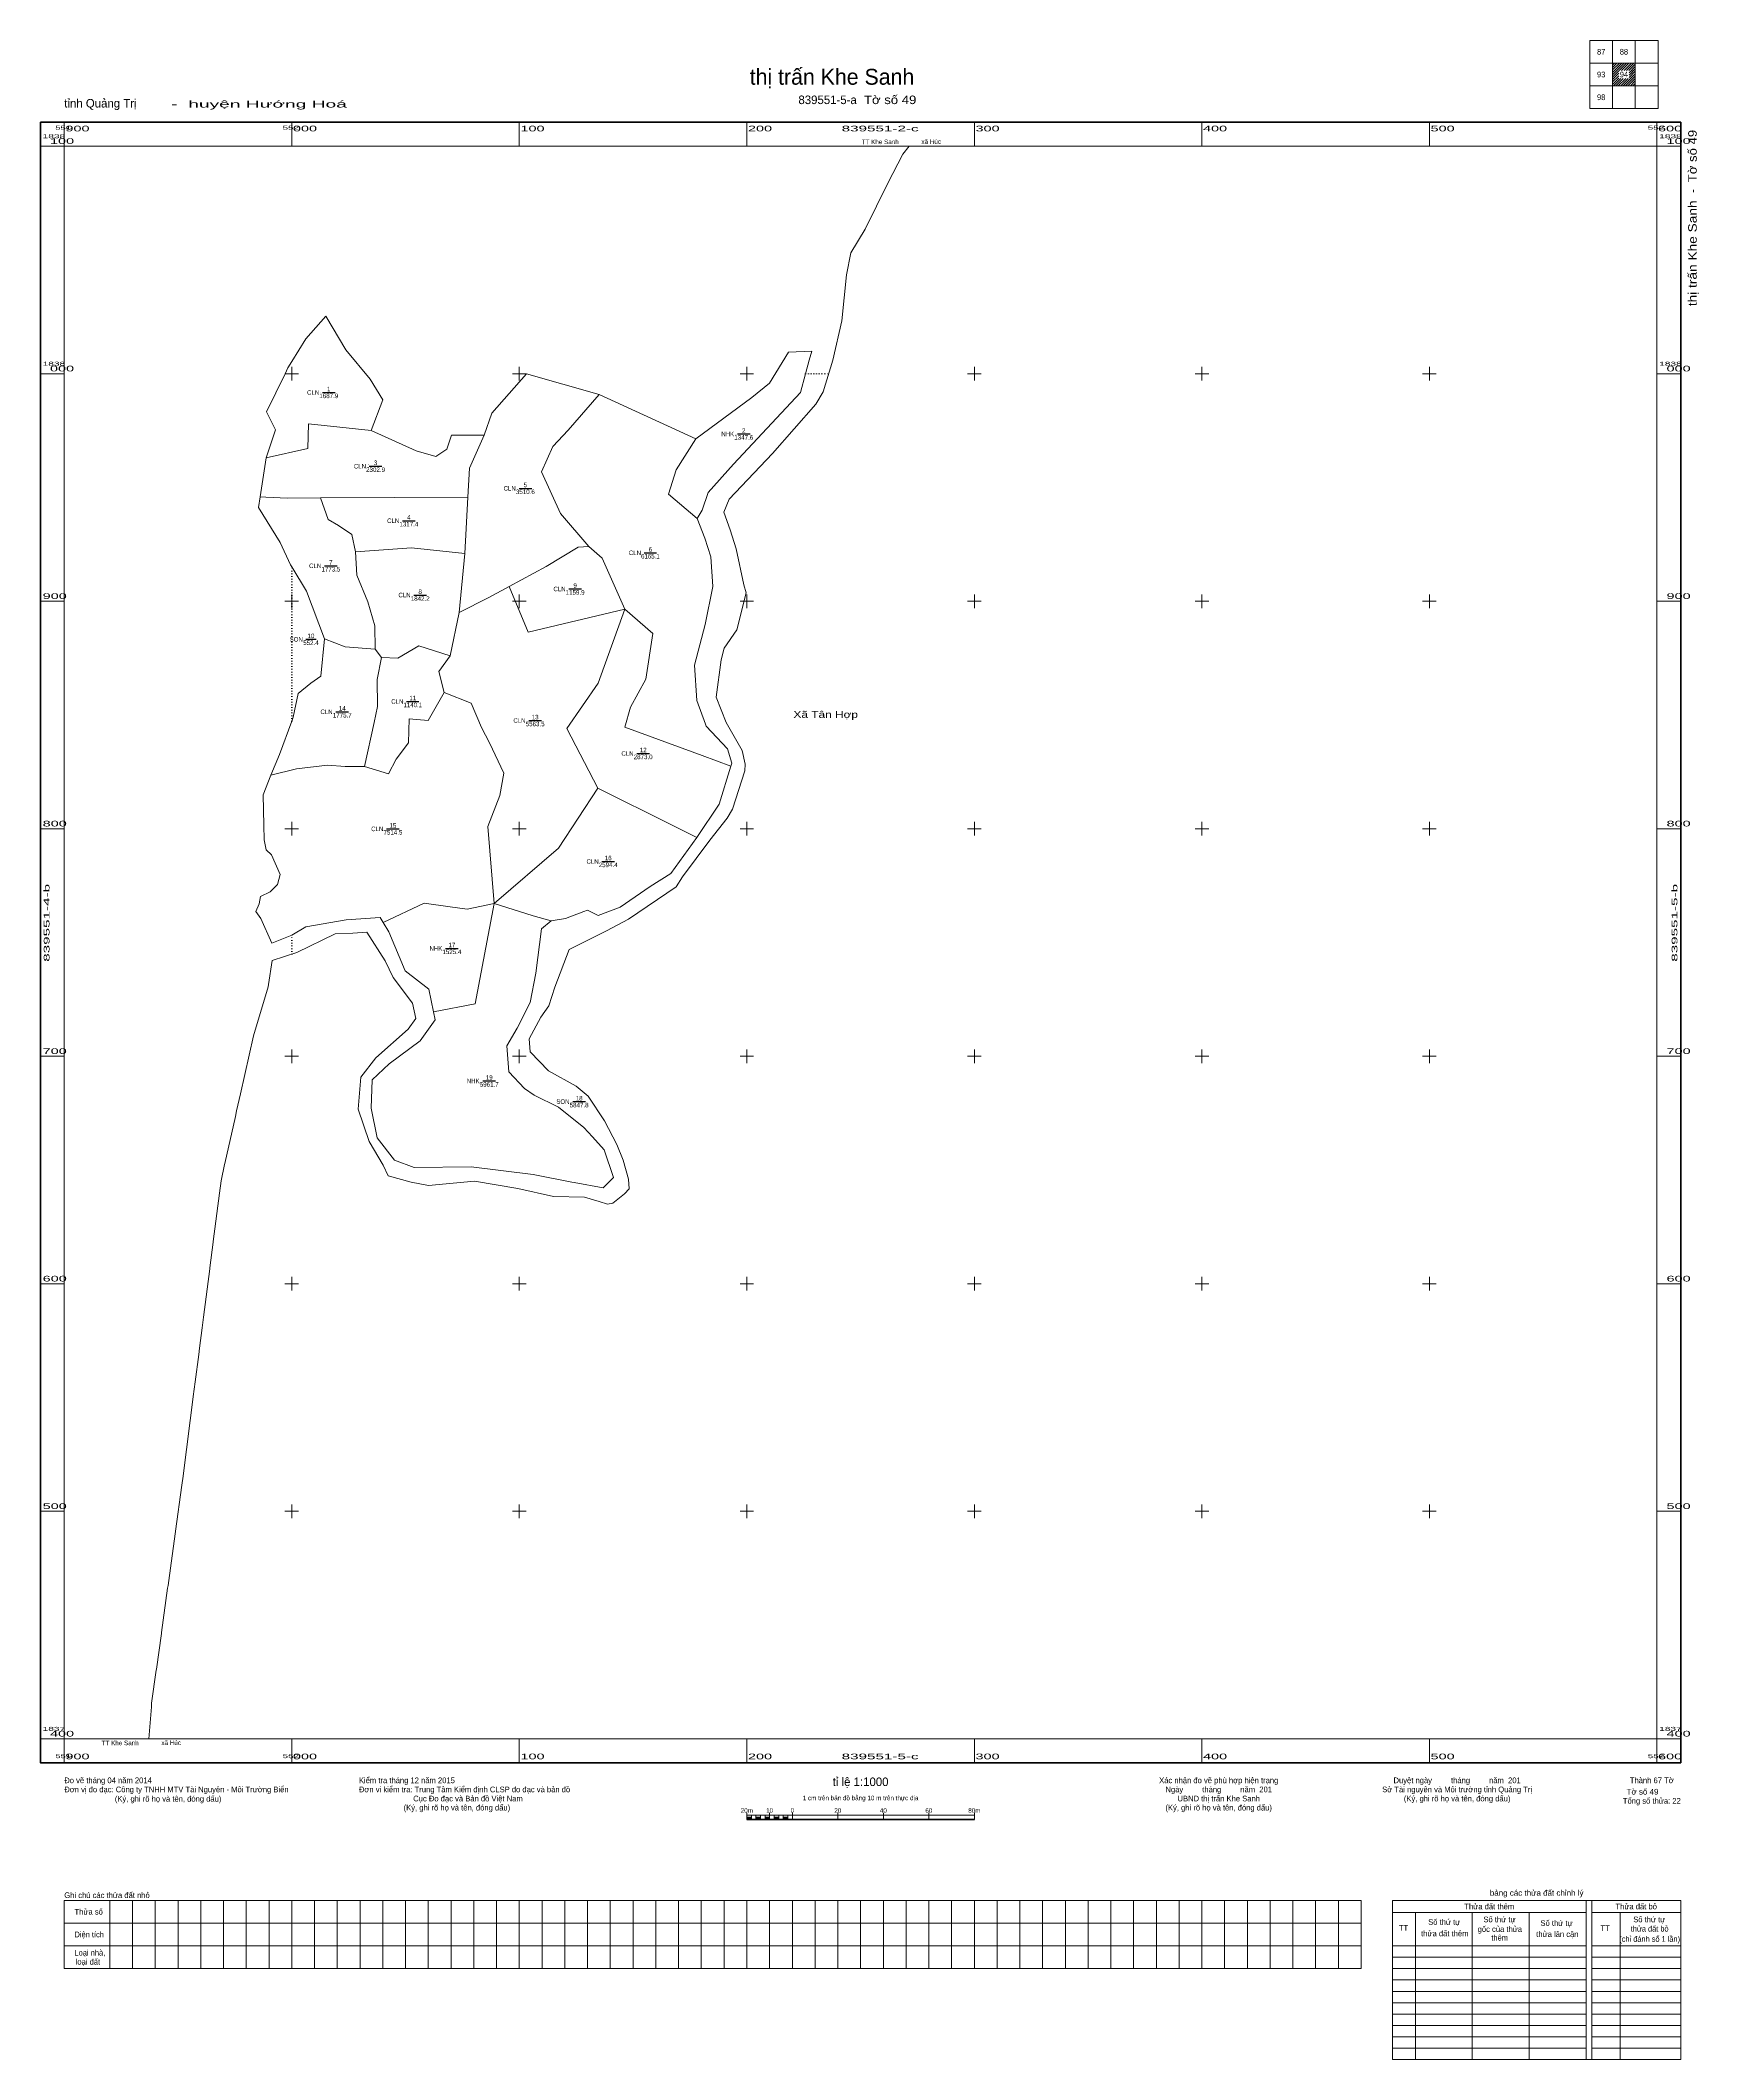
# Model space of a CAD drawing. Header units: metres. Extents: x 551890 to 552618, y 1837259 to 1838146.
import ezdxf
from ezdxf.enums import TextEntityAlignment as Align

# ---------------------------------------------------------------- set-up
doc = ezdxf.new("R2010")
doc.units = ezdxf.units.M
doc.header["$LTSCALE"] = 0.8
doc.linetypes.add('DOTTED', pattern=[1.5, 0.3, -1.2])
for name, color, linetype, lineweight in [('10', 7, 'Continuous', 13), ('13', 7, 'Continuous', 25), ('24', 7, 'DOTTED', 13), ('31', 7, 'Continuous', 13), ('46', 7, 'Continuous', 13), ('49', 7, 'Continuous', 13), ('63', 7, 'Continuous', 13)]:
    doc.layers.add(name, color=color, linetype=linetype, lineweight=lineweight)
for name, color, linetype in [('15', 7, 'Continuous'), ('28', 7, 'Continuous'), ('36', 7, 'Continuous'), ('48', 7, 'Continuous')]:
    doc.layers.add(name, color=color, linetype=linetype)

msp = doc.modelspace()

# ---------------------------------------------------------------- hatches: boundary and pattern name
at = {"layer": '63'}
for points in [[(552200, 1837364.5), (552200, 1837365.5), (552202, 1837365.5), (552202, 1837364.5)], [(552204, 1837364.5), (552204, 1837365.5), (552206, 1837365.5), (552206, 1837364.5)], [(552208, 1837364.5), (552208, 1837365.5), (552210, 1837365.5), (552210, 1837364.5)], [(552212, 1837364.5), (552212, 1837365.5), (552214, 1837365.5), (552214, 1837364.5)], [(552216, 1837364.5), (552216, 1837365.5), (552218, 1837365.5), (552218, 1837364.5)]]:
    msp.add_hatch(color=256, dxfattribs=at).paths.add_polyline_path(points)

# ---------------------------------------------------------------- linework, layer by layer
at = {"layer": '10'}
for p, q in [((552103.19, 1838000), (552087.99, 1837982.63)), ((552103.19, 1838000), (552135.08, 1837990.89)), ((552135.08, 1837990.89), (552177.53, 1837971.3)), ((552084.53, 1837972.96), (552087.99, 1837982.63)), ((552012.55, 1837945.51), (552077.39, 1837945.78)), ((552076.06, 1837920.96), (552077.39, 1837945.78)), ((552073.52, 1837895.08), (552076.06, 1837920.96)), ((552069.55, 1837875.93), (552073.52, 1837895.08)), ((552036.71, 1837878.94), (552039.37, 1837875.32)), ((552180.41, 1837832.17), (552193.02, 1837827.54)), ((552134.44, 1837817.76), (552166.93, 1837801.65)), ((552166.93, 1837801.65), (552178.02, 1837796.16)), ((552088.9, 1837767.18), (552106.05, 1837761.75)), ((552106.05, 1837761.75), (552114, 1837759.54))]:
    msp.add_line(p, q, dxfattribs=at)
for points in [[(552034.38, 1837997.67), (552023.8, 1838010.42), (552015.03, 1838025.26)], [(552177.53, 1837971.3), (552202.17, 1837989.53), (552210.03, 1837995.78), (552218.24, 1838009.41), (552228.52, 1838009.96)], [(552034.82, 1837974.97), (552040.08, 1837988.54), (552034.38, 1837997.67)], [(552135.08, 1837990.89), (552121.49, 1837975.11), (552114.72, 1837968.05), (552109.7, 1837956.8), (552118.1, 1837938.51), (552130.53, 1837924.07)], [(551988.79, 1837963.08), (552007, 1837967.16), (552007.35, 1837977.97), (552034.82, 1837974.97)], [(552034.82, 1837974.97), (552054.73, 1837966.1), (552063.37, 1837963.59), (552068.1, 1837966.83), (552070.24, 1837973.05), (552084.53, 1837972.96)], [(552077.39, 1837945.78), (552078.11, 1837958.5), (552084.53, 1837972.96)], [(552178.11, 1837936.38), (552165.58, 1837947.09), (552169, 1837957.69), (552177.53, 1837971.3)], [(552012.55, 1837945.51), (551998.15, 1837945.29), (551988.57, 1837945.73), (551986.04, 1837945.89)], [(552028, 1837921.67), (552026.42, 1837929.27), (552020.46, 1837933.28), (552015.99, 1837935.93), (552012.55, 1837945.51)], [(552095.5, 1837906.46), (552111.79, 1837915.28), (552125.84, 1837923.74), (552130.53, 1837924.07)], [(552146.39, 1837896.49), (552136.41, 1837918.92), (552130.53, 1837924.07)], [(552028, 1837921.67), (552052.63, 1837923.47), (552076.06, 1837920.96)], [(552036.71, 1837878.94), (552036.48, 1837889.14), (552033.4, 1837899.78), (552028.61, 1837911.5), (552028, 1837921.67)], [(552095.5, 1837906.46), (552086.57, 1837901.62), (552073.52, 1837895.08)], [(552095.5, 1837906.46), (552103.88, 1837886.41), (552146.39, 1837896.49)], [(552146.39, 1837896.49), (552134.73, 1837863.92), (552120.92, 1837843.99), (552134.44, 1837817.76)], [(552146.39, 1837896.49), (552158.68, 1837885.85), (552155.54, 1837865.7), (552148.9, 1837853.47), (552146.31, 1837844.69), (552180.41, 1837832.17)], [(552014.41, 1837883.53), (552023.44, 1837879.97), (552036.71, 1837878.94)], [(552069.55, 1837875.93), (552055.86, 1837880.45), (552046.65, 1837875.04), (552039.37, 1837875.32)], [(552031.93, 1837827.29), (552036.27, 1837846.71), (552037.69, 1837853.74), (552037.59, 1837865.55), (552039.37, 1837875.32)], [(552067.03, 1837859.87), (552064.68, 1837869.11), (552069.55, 1837875.93)], [(552067.03, 1837859.87), (552059.9, 1837847.53), (552051.52, 1837848.29), (552051.25, 1837837.71), (552045.82, 1837830.58), (552042.55, 1837824.06), (552031.93, 1837827.29)], [(552067.03, 1837859.87), (552078.79, 1837855.2), (552083.37, 1837844.44), (552086.93, 1837837.83), (552093.2, 1837824.43), (552091.43, 1837814.56), (552086.16, 1837800.99), (552088.9, 1837767.18)], [(552031.93, 1837827.29), (552023.52, 1837827.36), (552015.63, 1837827.89), (552002.08, 1837826.36), (551990.8, 1837823.57)], [(552134.44, 1837817.76), (552117.2, 1837791.52), (552088.9, 1837767.18)], [(552088.9, 1837767.18), (552077.04, 1837764.7), (552069.67, 1837765.67), (552058.13, 1837767.29), (552040.19, 1837758.72)], [(552062.35, 1837719.53), (552080.61, 1837723.01), (552088.9, 1837767.18)]]:
    msp.add_lwpolyline(points, dxfattribs=at)
at = {"layer": '13'}
for p, q in [((552013.5, 1837991.76), (552019.02, 1837991.76)), ((552195.86, 1837973.52), (552201.44, 1837973.52)), ((552034.06, 1837959.34), (552039.58, 1837959.34)), ((552099.87, 1837949.6), (552105.45, 1837949.6)), ((552048.69, 1837935.38), (552054.21, 1837935.38)), ((552014.4, 1837915.56), (552019.96, 1837915.56)), ((552154.92, 1837921.28), (552160.32, 1837921.28)), ((552053.65, 1837902.71), (552059.21, 1837902.71)), ((552121.78, 1837905.39), (552127.3, 1837905.39)), ((552006.17, 1837883.26), (552010.69, 1837883.26)), ((552050.48, 1837855.94), (552055.88, 1837855.94)), ((552019.39, 1837851.4), (552024.97, 1837851.4)), ((552104.18, 1837847.56), (552109.74, 1837847.56)), ((552151.66, 1837833.08), (552157.22, 1837833.08)), ((552041.69, 1837799.94), (552047.25, 1837799.94)), ((552136.31, 1837785.62), (552141.83, 1837785.62)), ((552067.62, 1837747.41), (552073.14, 1837747.41)), ((552083.99, 1837689.16), (552089.57, 1837689.16)), ((552123.51, 1837680.06), (552129.07, 1837680.06))]:
    msp.add_line(p, q, dxfattribs=at)
at = {"layer": '24'}
for p, q in [((552225.83, 1838000), (552235.97, 1838000)), ((552000, 1837847.27), (552000, 1837915.06)), ((552000, 1837744.87), (552000, 1837753.27))]:
    msp.add_line(p, q, dxfattribs=at)
at = {"layer": '31'}
for p, q in [((552227.43, 1838005.93), (552225.83, 1838000)), ((552227.43, 1838005.93), (552228.52, 1838009.96)), ((551988.79, 1837963.08), (551986.04, 1837945.89))]:
    msp.add_line(p, q, dxfattribs=at)
for points in [[(552015.03, 1838025.26), (552006.17, 1838015.26), (552000, 1838005.37)], [(552000, 1838005.37), (551998.28, 1838002.61), (551997.02, 1838000)], [(551988.79, 1837963.08), (551992.77, 1837975.26), (551988.92, 1837983.19), (551997.02, 1838000)], [(552178.11, 1837936.38), (552180.3, 1837940.02), (552183.02, 1837947.83), (552194.18, 1837960.29), (552223.58, 1837991.67), (552225.83, 1838000)], [(551986.04, 1837945.89), (551985.3, 1837941.13), (551994.83, 1837925.83), (551999.42, 1837916.01), (552000, 1837915.06)], [(552178.11, 1837936.38), (552181.56, 1837927.76), (552184.2, 1837919.53), (552185.03, 1837906.47), (552181.73, 1837889.73)], [(552000, 1837915.06), (552006.46, 1837904.48), (552014.41, 1837883.53)], [(552181.73, 1837889.73), (552177.07, 1837871.9), (552177.99, 1837856.36)], [(552014.41, 1837883.53), (552012.75, 1837867.11), (552008.41, 1837864.02), (552002.78, 1837859.45), (552000.64, 1837849.02), (552000, 1837847.27)], [(552177.99, 1837856.36), (552181.82, 1837845.99), (552182.14, 1837845.11), (552191.46, 1837835.13), (552193.4, 1837828.77), (552193.02, 1837827.54)], [(552000, 1837847.27), (551994.61, 1837832.57), (551990.8, 1837823.57)], [(552178.02, 1837796.16), (552187.85, 1837810.81), (552193.02, 1837827.54)], [(551990.8, 1837823.57), (551987.38, 1837814.85), (551987.78, 1837801.56), (551987.81, 1837795.19), (551988.68, 1837790.75), (551991.13, 1837788.5), (551994.83, 1837779.91), (551993.79, 1837775.47), (551990.54, 1837772.2), (551986.27, 1837770.27), (551985.62, 1837766.97), (551984.23, 1837763.62), (551986.46, 1837760.54), (551991.26, 1837749.68), (552000, 1837753.27)], [(552114, 1837759.54), (552120.32, 1837760.5), (552128.41, 1837763.62), (552130.01, 1837764.24), (552134.68, 1837761.91), (552144.39, 1837765.55), (552157.47, 1837774.54), (552166.54, 1837780.33), (552178.02, 1837796.16)], [(552000, 1837753.27), (552006.18, 1837756.85), (552023.96, 1837760.02), (552038.82, 1837760.96), (552040.19, 1837758.72)], [(552040.19, 1837758.72), (552042.68, 1837754.65), (552049.86, 1837737.59), (552060.25, 1837729.5), (552062.35, 1837719.53)], [(552132.12, 1837664.56), (552128.35, 1837668.74), (552117.25, 1837677.59), (552106.56, 1837682.87), (552102.24, 1837685.81), (552095.32, 1837693.17), (552094.45, 1837704.56), (552098.99, 1837712.38), (552104.7, 1837723.62), (552107.26, 1837736.58), (552109.71, 1837755.97), (552113.94, 1837759.53), (552114, 1837759.54)], [(552062.35, 1837719.53), (552063.08, 1837716.07), (552056.47, 1837706.79), (552042.84, 1837696.66), (552035.29, 1837689.66), (552034.88, 1837677.22), (552037.5, 1837664.12), (552045.09, 1837654.35), (552053.82, 1837651.14), (552078.77, 1837651.38), (552106.1, 1837647.99), (552123.12, 1837644.73)], [(552123.12, 1837644.73), (552124.08, 1837644.55), (552136.79, 1837642.2), (552141.45, 1837646.69), (552137.26, 1837658.86), (552132.12, 1837664.56)]]:
    msp.add_lwpolyline(points, dxfattribs=at)
at = {"layer": '46'}
msp.add_line((551952.22, 1837515.54), (551956.84, 1837551.46), dxfattribs=at)
for points in [[(551989.79, 1837731.61), (551991.3, 1837742.04), (552002.26, 1837745.6), (552019.04, 1837753.79), (552026.84, 1837754.12), (552033.02, 1837754.52), (552041, 1837741.98), (552044.62, 1837734.66), (552053.05, 1837723.34), (552054.46, 1837716.62), (552051.16, 1837711.98), (552036.98, 1837699.27), (552030.3, 1837690.84), (552029.18, 1837676.76), (552033.94, 1837662.52), (552040.2, 1837652.16), (552042.32, 1837647.43), (552052.48, 1837644.64), (552060.04, 1837643.24), (552080.28, 1837645.16), (552099.4, 1837641.83), (552115.02, 1837638.36), (552128.6, 1837638.08), (552135.1, 1837636.11), (552138.79, 1837635.06), (552141.09, 1837635.46), (552146.22, 1837639.56), (552148.24, 1837641.74), (552147.94, 1837645.91), (552145.58, 1837654.38), (552142.85, 1837661.2), (552137.38, 1837671.64), (552130.25, 1837682.4), (552125, 1837686.82), (552112.9, 1837693.57), (552104.79, 1837701.92), (552104.36, 1837707.62), (552109.48, 1837717.14), (552112.92, 1837722.11), (552115.55, 1837730.4), (552121.86, 1837746.9), (552138.28, 1837755.14), (552148, 1837760.32), (552168.96, 1837774.53), (552171.72, 1837778.9), (552183.71, 1837794.92), (552191.3, 1837804.64), (552193.73, 1837808.67), (552199.1, 1837825.4), (552199.21, 1837828.39), (552197.98, 1837834.46), (552190.95, 1837846.71), (552186.5, 1837857.86), (552188.74, 1837874.29), (552190.07, 1837879.38), (552195.66, 1837887.38), (552199.7, 1837903.63), (552198.72, 1837907.18), (552195.32, 1837923.08), (552192.69, 1837931.31), (552189.83, 1837939.17), (552192.28, 1837944.9), (552211.26, 1837964.96), (552230.28, 1837986.66), (552233.58, 1837991.96), (552237.73, 1838005.9), (552241.78, 1838023.26), (552243.84, 1838043.47), (552245.76, 1838053.12), (552252.04, 1838063.59), (552262.04, 1838083.77), (552268.6, 1838096.45), (552271.32, 1838100)], [(551975.23, 1837673.58), (551975.76, 1837675.95), (551977.44, 1837683.52), (551983.13, 1837709), (551989.63, 1837730.49), (551989.79, 1837731.61)], [(551968.21, 1837639.87), (551968.89, 1837645.18), (551970.49, 1837652.37), (551970.61, 1837652.89), (551975.23, 1837673.58)], [(551963.97, 1837606.95), (551965.43, 1837618.24), (551965.47, 1837618.53), (551968.21, 1837639.87)], [(551959.45, 1837571.72), (551960.59, 1837580.62), (551961.2, 1837585.35), (551963.93, 1837606.61), (551963.97, 1837606.95)], [(551957.53, 1837556.84), (551959.08, 1837568.87), (551959.45, 1837571.72)], [(551956.84, 1837551.46), (551956.99, 1837552.67), (551957.12, 1837553.67), (551957.53, 1837556.84)], [(551948.9, 1837491.3), (551951.71, 1837511.52), (551952.21, 1837515.45)], [(551946.96, 1837477.27), (551948.88, 1837491.13), (551948.9, 1837491.3)], [(551945.43, 1837466.27), (551945.59, 1837467.39), (551946.96, 1837477.27)], [(551940.44, 1837430.19), (551940.49, 1837430.58), (551942.67, 1837446.34), (551942.71, 1837446.66), (551945.43, 1837466.27)], [(551938.32, 1837414.5), (551938.41, 1837415.61), (551940.44, 1837430.19)], [(551937.14, 1837400), (551938.29, 1837414.09), (551938.32, 1837414.5)]]:
    msp.add_lwpolyline(points, dxfattribs=at)
at = {"layer": '49'}
msp.add_line((552006.46, 1837904.48), (552014.41, 1837883.53), dxfattribs=at)
at = {"layer": '63'}
for p, q in [((552580.5, 1838116.5), (552580.5, 1838146.5)), ((552590.5, 1838116.5), (552590.5, 1838146.5)), ((552600.5, 1838136.5), (552570.5, 1838136.5)), ((552580.5, 1838135.63), (552581.37, 1838136.5)), ((552580.5, 1838134.57), (552582.43, 1838136.5)), ((552580.5, 1838133.51), (552583.49, 1838136.5)), ((552580.5, 1838132.45), (552584.55, 1838136.5)), ((552580.5, 1838131.39), (552585.61, 1838136.5)), ((552580.5, 1838130.33), (552583.25, 1838133.08)), ((552580.5, 1838129.27), (552583.25, 1838132.02)), ((552580.5, 1838128.21), (552583.25, 1838130.96)), ((552580.5, 1838127.14), (552583.25, 1838129.89)), ((552580.92, 1838126.5), (552584.17, 1838129.75)), ((552581.98, 1838126.5), (552585.23, 1838129.75)), ((552583.04, 1838126.5), (552586.29, 1838129.75)), ((552583.42, 1838133.25), (552586.67, 1838136.5)), ((552584.1, 1838126.5), (552587.35, 1838129.75)), ((552584.48, 1838133.25), (552587.73, 1838136.5)), ((552585.16, 1838126.5), (552590.5, 1838131.84)), ((552585.54, 1838133.25), (552588.79, 1838136.5)), ((552586.22, 1838126.5), (552590.5, 1838130.78)), ((552586.61, 1838133.25), (552589.86, 1838136.5)), ((552587.28, 1838126.5), (552590.5, 1838129.72)), ((552587.67, 1838133.25), (552590.5, 1838136.08)), ((552587.75, 1838132.27), (552590.5, 1838135.02)), ((552587.75, 1838131.21), (552590.5, 1838133.96)), ((552587.75, 1838130.15), (552590.5, 1838132.9)), ((552588.34, 1838126.5), (552590.5, 1838128.66)), ((552600.5, 1838126.5), (552570.5, 1838126.5)), ((552589.4, 1838126.5), (552590.5, 1838127.6)), ((552590.46, 1838126.5), (552590.5, 1838126.54)), ((551900, 1838100), (551900, 1838110.5)), ((552000, 1838100), (552000, 1838110.5)), ((552100, 1838100), (552100, 1838110.5)), ((552200, 1838100), (552200, 1838110.5)), ((552300, 1838100), (552300, 1838110.5)), ((552400, 1838100), (552400, 1838110.5)), ((552500, 1838100), (552500, 1838110.5)), ((552600, 1838100), (552600, 1838110.5)), ((551900, 1838100), (551889.5, 1838100)), ((552600, 1838100), (552610.5, 1838100)), ((551900, 1838000), (551889.5, 1838000)), ((551997, 1838000), (552003, 1838000)), ((552000, 1837997), (552000, 1838003)), ((552097, 1838000), (552103, 1838000)), ((552100, 1837997), (552100, 1838003)), ((552197, 1838000), (552203, 1838000)), ((552200, 1837997), (552200, 1838003)), ((552297, 1838000), (552303, 1838000)), ((552300, 1837997), (552300, 1838003)), ((552397, 1838000), (552403, 1838000)), ((552400, 1837997), (552400, 1838003)), ((552497, 1838000), (552503, 1838000)), ((552500, 1837997), (552500, 1838003)), ((552600, 1838000), (552610.5, 1838000)), ((551900, 1837900), (551889.5, 1837900)), ((551997, 1837900), (552003, 1837900)), ((552000, 1837897), (552000, 1837903)), ((552097, 1837900), (552103, 1837900)), ((552100, 1837897), (552100, 1837903)), ((552197, 1837900), (552203, 1837900)), ((552200, 1837897), (552200, 1837903)), ((552297, 1837900), (552303, 1837900)), ((552300, 1837897), (552300, 1837903)), ((552397, 1837900), (552403, 1837900)), ((552400, 1837897), (552400, 1837903)), ((552497, 1837900), (552503, 1837900)), ((552500, 1837897), (552500, 1837903)), ((552600, 1837900), (552610.5, 1837900)), ((551900, 1837800), (551889.5, 1837800)), ((551997, 1837800), (552003, 1837800)), ((552000, 1837797), (552000, 1837803)), ((552097, 1837800), (552103, 1837800)), ((552100, 1837797), (552100, 1837803)), ((552197, 1837800), (552203, 1837800)), ((552200, 1837797), (552200, 1837803)), ((552297, 1837800), (552303, 1837800)), ((552300, 1837797), (552300, 1837803)), ((552397, 1837800), (552403, 1837800)), ((552400, 1837797), (552400, 1837803)), ((552497, 1837800), (552503, 1837800)), ((552500, 1837797), (552500, 1837803)), ((552600, 1837800), (552610.5, 1837800)), ((552000, 1837697), (552000, 1837703)), ((552100, 1837697), (552100, 1837703)), ((552200, 1837697), (552200, 1837703)), ((552300, 1837697), (552300, 1837703)), ((552400, 1837697), (552400, 1837703)), ((552500, 1837697), (552500, 1837703)), ((551900, 1837700), (551889.5, 1837700)), ((551997, 1837700), (552003, 1837700)), ((552097, 1837700), (552103, 1837700)), ((552197, 1837700), (552203, 1837700)), ((552297, 1837700), (552303, 1837700)), ((552397, 1837700), (552403, 1837700)), ((552497, 1837700), (552503, 1837700)), ((552600, 1837700), (552610.5, 1837700)), ((551900, 1837600), (551889.5, 1837600)), ((551997, 1837600), (552003, 1837600)), ((552000, 1837597), (552000, 1837603)), ((552097, 1837600), (552103, 1837600)), ((552100, 1837597), (552100, 1837603)), ((552197, 1837600), (552203, 1837600)), ((552200, 1837597), (552200, 1837603)), ((552297, 1837600), (552303, 1837600)), ((552300, 1837597), (552300, 1837603)), ((552397, 1837600), (552403, 1837600)), ((552400, 1837597), (552400, 1837603)), ((552497, 1837600), (552503, 1837600)), ((552500, 1837597), (552500, 1837603)), ((552600, 1837600), (552610.5, 1837600)), ((551900, 1837500), (551889.5, 1837500)), ((551997, 1837500), (552003, 1837500)), ((552000, 1837497), (552000, 1837503)), ((552097, 1837500), (552103, 1837500)), ((552100, 1837497), (552100, 1837503)), ((552197, 1837500), (552203, 1837500)), ((552200, 1837497), (552200, 1837503)), ((552297, 1837500), (552303, 1837500)), ((552300, 1837497), (552300, 1837503)), ((552397, 1837500), (552403, 1837500)), ((552400, 1837497), (552400, 1837503)), ((552497, 1837500), (552503, 1837500)), ((552500, 1837497), (552500, 1837503)), ((552600, 1837500), (552610.5, 1837500)), ((551900, 1837400), (551889.5, 1837400)), ((551900, 1837400), (551900, 1837389.5)), ((552000, 1837400), (552000, 1837389.5)), ((552100, 1837400), (552100, 1837389.5)), ((552200, 1837400), (552200, 1837389.5)), ((552300, 1837400), (552300, 1837389.5)), ((552400, 1837400), (552400, 1837389.5)), ((552500, 1837400), (552500, 1837389.5)), ((552600, 1837400), (552600, 1837389.5)), ((552600, 1837400), (552610.5, 1837400)), ((552200, 1837364.5), (552200, 1837367.5)), ((552200, 1837366.5), (552300, 1837366.5)), ((552202, 1837364.5), (552202, 1837366.5)), ((552204, 1837364.5), (552204, 1837366.5)), ((552206, 1837364.5), (552206, 1837366.5)), ((552208, 1837364.5), (552208, 1837366.5)), ((552210, 1837364.5), (552210, 1837367.5)), ((552210, 1837364.5), (552210, 1837366.5)), ((552212, 1837364.5), (552212, 1837366.5)), ((552214, 1837364.5), (552214, 1837366.5)), ((552216, 1837364.5), (552216, 1837366.5)), ((552218, 1837364.5), (552218, 1837366.5)), ((552220, 1837364.5), (552220, 1837367.5)), ((552240, 1837364.5), (552240, 1837367.5)), ((552260, 1837364.5), (552260, 1837367.5)), ((552280, 1837364.5), (552280, 1837367.5)), ((552300, 1837364.5), (552300, 1837367.5)), ((551920, 1837329), (551920, 1837299)), ((551930, 1837329), (551930, 1837299)), ((551940, 1837329), (551940, 1837299)), ((551950, 1837329), (551950, 1837299)), ((551960, 1837329), (551960, 1837299)), ((551970, 1837329), (551970, 1837299)), ((551980, 1837329), (551980, 1837299)), ((551990, 1837329), (551990, 1837299)), ((552000, 1837329), (552000, 1837299)), ((552010, 1837329), (552010, 1837299)), ((552020, 1837329), (552020, 1837299)), ((552030, 1837329), (552030, 1837299)), ((552040, 1837329), (552040, 1837299)), ((552050, 1837329), (552050, 1837299)), ((552060, 1837329), (552060, 1837299)), ((552070, 1837329), (552070, 1837299)), ((552080, 1837329), (552080, 1837299)), ((552090, 1837329), (552090, 1837299)), ((552100, 1837329), (552100, 1837299)), ((552110, 1837329), (552110, 1837299)), ((552120, 1837329), (552120, 1837299)), ((552130, 1837329), (552130, 1837299)), ((552140, 1837329), (552140, 1837299)), ((552150, 1837329), (552150, 1837299)), ((552160, 1837329), (552160, 1837299)), ((552170, 1837329), (552170, 1837299)), ((552180, 1837329), (552180, 1837299)), ((552190, 1837329), (552190, 1837299)), ((552200, 1837329), (552200, 1837299)), ((552210, 1837329), (552210, 1837299)), ((552220, 1837329), (552220, 1837299)), ((552230, 1837329), (552230, 1837299)), ((552240, 1837329), (552240, 1837299)), ((552250, 1837329), (552250, 1837299)), ((552260, 1837329), (552260, 1837299)), ((552270, 1837329), (552270, 1837299)), ((552280, 1837329), (552280, 1837299)), ((552290, 1837329), (552290, 1837299)), ((552300, 1837329), (552300, 1837299)), ((552310, 1837329), (552310, 1837299)), ((552320, 1837329), (552320, 1837299)), ((552330, 1837329), (552330, 1837299)), ((552340, 1837329), (552340, 1837299)), ((552350, 1837329), (552350, 1837299)), ((552360, 1837329), (552360, 1837299)), ((552370, 1837329), (552370, 1837299)), ((552380, 1837329), (552380, 1837299)), ((552390, 1837329), (552390, 1837299)), ((552400, 1837329), (552400, 1837299)), ((552410, 1837329), (552410, 1837299)), ((552420, 1837329), (552420, 1837299)), ((552430, 1837329), (552430, 1837299)), ((552440, 1837329), (552440, 1837299)), ((552450, 1837329), (552450, 1837299)), ((552460, 1837329), (552460, 1837299)), ((552470, 1837329), (552470, 1837299)), ((552483.84, 1837329), (552610.5, 1837329)), ((552483.84, 1837329), (552483.84, 1837259)), ((552483.84, 1837323.63), (552568.84, 1837323.63)), ((552493.84, 1837323.63), (552493.84, 1837259)), ((552518.84, 1837323.63), (552518.84, 1837259)), ((552543.84, 1837323.63), (552543.84, 1837259)), ((552568.84, 1837329), (552568.84, 1837259)), ((552571.34, 1837329), (552571.34, 1837259)), ((552571.34, 1837323.63), (552610.5, 1837323.63)), ((552583.84, 1837323.63), (552583.84, 1837259)), ((552610.5, 1837329), (552610.5, 1837259)), ((551900, 1837319), (552470, 1837319)), ((551900, 1837309), (552470, 1837309)), ((552483.84, 1837309), (552568.84, 1837309)), ((552483.84, 1837304), (552568.84, 1837304)), ((552571.34, 1837309), (552610.5, 1837309)), ((552571.34, 1837304), (552610.5, 1837304)), ((552483.84, 1837299), (552568.84, 1837299)), ((552483.84, 1837294), (552568.84, 1837294)), ((552571.34, 1837299), (552610.5, 1837299)), ((552571.34, 1837294), (552610.5, 1837294)), ((552483.84, 1837289), (552568.84, 1837289)), ((552571.34, 1837289), (552610.5, 1837289)), ((552483.84, 1837284), (552568.84, 1837284)), ((552483.84, 1837279), (552568.84, 1837279)), ((552571.34, 1837284), (552610.5, 1837284)), ((552610.5, 1837279), (552571.34, 1837279)), ((552483.84, 1837274), (552568.84, 1837274)), ((552483.84, 1837269), (552568.84, 1837269)), ((552571.34, 1837274), (552610.5, 1837274)), ((552610.5, 1837269), (552571.34, 1837269)), ((552483.84, 1837264), (552568.84, 1837264)), ((552483.84, 1837259), (552568.84, 1837259)), ((552568.84, 1837259), (552571.34, 1837259)), ((552571.34, 1837264), (552610.5, 1837264)), ((552610.5, 1837259), (552571.34, 1837259))]:
    msp.add_line(p, q, dxfattribs=at)
at = {"layer": '63', "lineweight": 53}
msp.add_line((552200, 1837364.5), (552300, 1837364.5), dxfattribs=at)
at = {"layer": '63'}
for points in [[(552600.5, 1838116.5), (552570.5, 1838116.5), (552570.5, 1838146.5), (552600.5, 1838146.5)], [(551900, 1838100), (552600, 1838100), (552600, 1837400), (551900, 1837400)], [(552200, 1837364.5), (552200, 1837365.5), (552202, 1837365.5), (552202, 1837364.5)], [(552204, 1837364.5), (552204, 1837365.5), (552206, 1837365.5), (552206, 1837364.5)], [(552208, 1837364.5), (552208, 1837365.5), (552210, 1837365.5), (552210, 1837364.5)], [(552212, 1837364.5), (552212, 1837365.5), (552214, 1837365.5), (552214, 1837364.5)], [(552216, 1837364.5), (552216, 1837365.5), (552218, 1837365.5), (552218, 1837364.5)]]:
    msp.add_lwpolyline(points, close=True, dxfattribs=at)
at = {"layer": '63', "lineweight": 158}
msp.add_lwpolyline([(551889.5, 1838110.5), (552610.5, 1838110.5), (552610.5, 1837389.5), (551889.5, 1837389.5)], close=True, dxfattribs=at)
at = {"layer": '63'}
msp.add_lwpolyline([(552470, 1837299), (551900, 1837299), (551900, 1837329), (552470, 1837329)], dxfattribs=at)

# ---------------------------------------------------------------- texts
at = {"layer": '13', "width": 0.8}
for s, p in [('CLN ', (552012.81, 1837990.76)), ('NHK ', (552195.16, 1837972.52)), ('CLN ', (552033.37, 1837958.34)), ('CLN ', (552099.17, 1837948.6)), ('CLN ', (552048, 1837934.38)), ('CLN ', (552013.7, 1837914.56)), ('CLN ', (552154.24, 1837920.28)), ('CLN ', (552121.09, 1837904.39)), ('CLN ', (552052.96, 1837901.71)), ('SON ', (552005.61, 1837882.26)), ('CLN ', (552049.8, 1837854.94)), ('CLN ', (552018.69, 1837850.4)), ('CLN ', (552103.48, 1837846.56)), ('CLN ', (552150.97, 1837832.08)), ('CLN ', (552040.99, 1837798.94)), ('CLN ', (552135.62, 1837784.62)), ('NHK ', (552066.93, 1837746.41)), ('NHK ', (552083.29, 1837688.16)), ('SON ', (552122.82, 1837679.06))]:
    msp.add_text(s, height=2, dxfattribs=at).set_placement(p, align=Align.RIGHT)
at = {"layer": '13'}
for s, width, p in [('1687.9', 0.85, (552016.26, 1837989.25)), ('1', 0.7, (552016.255, 1837992.27)), ('1347.6', 0.85, (552198.65, 1837971.01)), ('2', 0.85, (552198.65, 1837974.03)), ('3', 0.85, (552036.82, 1837959.85)), ('2302.9', 0.85, (552036.82, 1837956.83)), ('5', 0.85, (552102.66, 1837950.11)), ('3510.6', 0.85, (552102.66, 1837947.09)), ('1317.4', 0.85, (552051.45, 1837932.87)), ('4', 0.8, (552051.45, 1837935.89)), ('6', 0.85, (552157.61, 1837921.79)), ('1773.5', 0.85, (552017.18, 1837913.05)), ('7', 0.85, (552017.18, 1837916.07)), ('6165.1', 0.8, (552157.615, 1837918.77)), ('9', 0.8, (552124.54, 1837905.9)), ('1842.2', 0.85, (552056.43, 1837900.2)), ('8', 0.85, (552056.43, 1837903.22)), ('1159.9', 0.85, (552124.54, 1837902.88)), ('552.4', 0.85, (552008.43, 1837880.75)), ('10', 0.85, (552008.435, 1837883.77)), ('14', 0.85, (552022.185, 1837851.91)), ('1140.1', 0.8, (552053.175, 1837853.43)), ('11', 0.8, (552053.17, 1837856.45)), ('1775.7', 0.85, (552022.18, 1837848.89)), ('5563.5', 0.85, (552106.96, 1837845.05)), ('13', 0.85, (552106.965, 1837848.07)), ('12', 0.85, (552154.445, 1837833.59)), ('2873.0', 0.85, (552154.44, 1837830.57)), ('15', 0.85, (552044.465, 1837800.45)), ('7514.5', 0.85, (552044.47, 1837797.43)), ('2594.4', 0.85, (552139.07, 1837783.11)), ('16', 0.85, (552139.075, 1837786.13)), ('1525.4', 0.85, (552070.38, 1837744.9)), ('17', 0.85, (552070.385, 1837747.92)), ('5961.7', 0.85, (552086.78, 1837686.65)), ('19', 0.85, (552086.785, 1837689.67)), ('5847.8', 0.85, (552126.29, 1837677.55)), ('18', 0.85, (552126.295, 1837680.57))]:
    msp.add_text(s, height=2, dxfattribs=dict(at, width=width)).set_placement(p, align=Align.CENTER)
at = {"layer": '15'}
for s, width, p in [('CLN', 1.1, (552012.895, 1837991.66)), ('1', 0.65, (552012.895, 1837991.78)), ('NHK', 1.1, (552195.235, 1837973.26)), ('2', 0.65, (552195.245, 1837973.38)), ('CLN', 1.1, (552033.625, 1837958.86)), ('3', 0.8, (552033.62, 1837958.98)), ('CLN', 1.1, (552099.485, 1837949.06)), ('5', 0.8, (552099.48, 1837949.18)), ('CLN', 1.1, (552048.315, 1837934.84)), ('4', 0.8, (552048.31, 1837934.96)), ('7', 0.95, (552013.895, 1837914.86)), ('CLN', 1.1, (552154.555, 1837920.57)), ('6', 0.8, (552154.55, 1837920.69)), ('CLN', 1.1, (552013.905, 1837914.74)), ('CLN', 1.1, (552052.885, 1837901.56)), ('8', 0.8, (552052.88, 1837901.68)), ('CLN', 1.1, (552120.895, 1837904.45)), ('9', 0.8, (552120.89, 1837904.57)), ('10', 0.95, (552005.53, 1837882.67)), ('CLN', 1.1, (552049.055, 1837855.68)), ('11', 0.85, (552049.055, 1837855.8)), ('CLN', 1.1, (552018.775, 1837851.26)), ('14', 0.95, (552018.77, 1837851.38)), ('CLN', 1.1, (552104.295, 1837847.01)), ('13', 0.95, (552104.29, 1837847.13)), ('CLN', 1.1, (552154.075, 1837837.23)), ('12', 0.85, (552154.075, 1837837.35)), ('CLN', 1.1, (552041.075, 1837799.73)), ('15', 0.95, (552041.07, 1837799.85)), ('CLN', 1.1, (552135.825, 1837785.35)), ('16', 0.95, (552135.82, 1837785.47)), ('NHK', 1.1, (552066.725, 1837746.75)), ('NHK', 1.1, (552083.985, 1837689.17)), ('19', 0.95, (552083.99, 1837689.29)), ('18', 0.95, (552131.73, 1837672.82))]:
    msp.add_text(s, height=0.1, dxfattribs=dict(at, width=width)).set_placement(p, align=Align.CENTER)
for s, p in [('SON', (552005.53, 1837882.55)), ('17', (552066.725, 1837746.87)), ('SON', (552131.73, 1837672.7))]:
    msp.add_text(s, height=0.1, dxfattribs=at).set_placement(p, align=Align.CENTER)
at = {"layer": '28'}
for p in [(552267.916, 1838100.941), (551933.856, 1837397.211)]:
    msp.add_text('TT Khe Sanh             xã Húc', height=2, rotation=0.245, dxfattribs=at).set_placement(p, align=Align.CENTER)
at = {"layer": '36'}
msp.add_text('Lê Thị Hồng', height=0.2, dxfattribs=at).set_placement((552197.92, 1837971.52))
msp.add_text('Phan Thị Cam', height=0.2, dxfattribs=at).set_placement((552034.29, 1837959.97), align=Align.CENTER)
at = {"layer": '48', "width": 1.3}
msp.add_text('Xã Tân Hợp', height=3, dxfattribs=at).set_placement((552234.665, 1837848.73), align=Align.CENTER)
at = {"layer": '63'}
for s, height, width, p in [('87', 2.5, 0.95, (552575.505, 1838140.25)), ('88', 2.5, 0.95, (552585.5, 1838140.25)), ('93', 2.5, 0.95, (552575.5, 1838130.25)), ('94', 2.5, 0.95, (552585.5, 1838130.25)), ('Tờ số 49', 3.75, 1.15, (552262.995, 1838118.5)), ('98', 2.5, 0.95, (552575.5, 1838120.25)), ('839551-2-c', 2.5, 2, (552258.59, 1838106.5)), ('839551-5-c', 2.5, 2, (552258.59, 1837391)), ('20m', 2, 0.95, (552200, 1837367.5)), ('10', 2, 0.95, (552209.995, 1837367.5)), ('0', 2, 0.9, (552220, 1837367.5)), ('20', 2, 0.95, (552239.995, 1837367.5)), ('40', 2, 0.95, (552259.995, 1837367.5)), ('60', 2, 0.95, (552279.995, 1837367.5)), ('80m', 2, 0.95, (552300, 1837367.5)), ('bảng các thửa đất chỉnh lý', 2.5, 1.05, (552547.145, 1837331.02)), ('thêm', 2.5, 0.95, (552530.875, 1837311.34)), ('(chỉ đánh số 1 lần)', 2.5, 0.85, (552596.83, 1837310.77)), ('thửa đất bỏ', 2.5, 0.85, (552596.82, 1837315.28))]:
    msp.add_text(s, height=height, dxfattribs=dict(at, width=width)).set_placement(p, align=Align.CENTER)
for s, height, p in [('thị trấn Khe Sanh', 7, (552237.422, 1838127)), ('839551-5-a', 3.75, (552235.5, 1838118.5)), ('tỉ lệ 1:1000', 3.75, (552250, 1837379.25)), ('Xác nhận đo vẽ phù hợp hiện trạng', 2.5, (552407.405, 1837380.5)), ('Duyệt ngày         tháng         năm  201', 2.5, (552512.195, 1837380.5)), ('(Ký, ghi rõ họ và tên, đóng dấu)', 2.5, (551945.64, 1837372.38)), ('1 cm trên bản đồ bằng 10 m trên thực địa', 2, (552249.995, 1837373)), ('Ngày         tháng         năm  201', 2.5, (552407.405, 1837376.5)), ('UBND thị trấn Khe Sanh', 2.5, (552407.405, 1837372.5)), ('Sở Tài nguyên và Môi trường tỉnh Quảng Trị', 2.5, (552512.185, 1837376.5)), ('(Ký, ghi rõ họ và tên, đóng dấu)', 2.5, (552512.19, 1837372.5)), ('(Ký, ghi rõ họ và tên, đóng dấu)', 2.5, (552407.4, 1837368.5)), ('Số thứ tự', 2.5, (552506.54, 1837318.22)), ('Thửa đất thêm', 2.5, (552526.32, 1837325.06)), ('Số thứ tự', 2.5, (552530.8, 1837319.36)), ('Số thứ tự', 2.5, (552555.89, 1837317.76)), ('Thửa đất bỏ', 2.5, (552590.895, 1837325.06)), ('Số thứ tự', 2.5, (552596.65, 1837319.36)), ('TT', 2.5, (552488.63, 1837315.64)), ('thửa đất thêm', 2.5, (552506.765, 1837313.2)), ('gốc của thửa', 2.5, (552530.975, 1837315.11)), ('thửa lân cận', 2.5, (552556.25, 1837312.9)), ('TT', 2.5, (552577.23, 1837315.52))]:
    msp.add_text(s, height=height, dxfattribs=at).set_placement(p, align=Align.CENTER)
for s, height, p in [('tỉnh Quảng Trị', 3.75, (551900, 1838117)), ('Đo vẽ tháng 04 năm 2014', 2.5, (551900, 1837380.5)), ('Kiểm tra tháng 12 năm 2015', 2.5, (552029.5, 1837380.5)), ('Đơn vị đo đạc: Công ty TNHH MTV Tài Nguyên - Môi Trường Biển', 2.5, (551900, 1837376.5)), ('Đơn vi kiểm tra: Trung Tâm Kiểm định CLSP đo đạc và bản đồ', 2.5, (552029.5, 1837376.5)), ('Cục Đo đạc và Bản đồ Việt Nam', 2.5, (552053.37, 1837372.5)), ('(Ký, ghi rõ họ và tên, đóng dấu)', 2.5, (552049.16, 1837368.5)), ('Ghi chú các thửa đất nhỏ', 2.5, (551900, 1837330)), ('Thửa số', 2.5, (551904.5, 1837322.75)), ('loại đất', 2.5, (551905, 1837300.75))]:
    msp.add_text(s, height=height, dxfattribs=at).set_placement(p)
for s, height, width, p in [('  -  huyện Hướng Hoá', 3, 2.1, (551942.32, 1838117)), ('1838', 1.75, 1.9, (551890.5, 1838103.5)), ('900', 2.5, 1.9, (551900.5, 1838106.5)), ('000', 2.5, 1.9, (552000.5, 1838106.5)), ('100', 2.5, 1.9, (552100.5, 1838106.5)), ('200', 2.5, 1.9, (552200.5, 1838106.5)), ('300', 2.5, 1.9, (552300.5, 1838106.5)), ('400', 2.5, 1.9, (552400.5, 1838106.5)), ('500', 2.5, 1.9, (552500.5, 1838106.5)), ('600', 2.5, 1.9, (552600.5, 1838106.5)), ('1838', 1.75, 1.9, (552601, 1838103.5)), ('1838', 1.75, 1.9, (551890.5, 1838003.5)), ('1838', 1.75, 1.9, (552601, 1838003.5)), ('900', 2.5, 1.9, (551890.5, 1837901)), ('800', 2.5, 1.9, (551890.5, 1837801)), ('700', 2.5, 1.9, (551890.5, 1837701)), ('600', 2.5, 1.9, (551890.5, 1837601)), ('500', 2.5, 1.9, (551890.5, 1837501)), ('1837', 1.75, 1.9, (551890.5, 1837403.5)), ('1837', 1.75, 1.9, (552601, 1837403.5)), ('900', 2.5, 1.9, (551900.5, 1837391)), ('000', 2.5, 1.9, (552000.5, 1837391)), ('100', 2.5, 1.9, (552100.5, 1837391)), ('200', 2.5, 1.9, (552200.5, 1837391)), ('300', 2.5, 1.9, (552300.5, 1837391)), ('400', 2.5, 1.9, (552400.5, 1837391)), ('500', 2.5, 1.9, (552500.5, 1837391)), ('600', 2.5, 1.9, (552600.5, 1837391)), ('Diện tích', 2.5, 0.95, (551904.5, 1837312.75)), ('Loại nhà,', 2.5, 0.95, (551904.5, 1837304.75))]:
    msp.add_text(s, height=height, dxfattribs=dict(at, width=width)).set_placement(p)
for s, height, width, p in [('100', 2.5, 1.9, (551904.32, 1838101)), ('551', 1.75, 1.75, (551902.9, 1838107.25)), ('552', 1.75, 1.85, (552003.19, 1838107.25)), ('552', 1.75, 1.85, (552603.19, 1838107.25)), ('100', 2.5, 1.9, (552614.82, 1838101)), ('000', 2.5, 1.9, (551904.32, 1838001)), ('000', 2.5, 1.9, (552614.82, 1838001)), ('900', 2.5, 1.9, (552614.82, 1837901)), ('800', 2.5, 1.9, (552614.82, 1837801)), ('700', 2.5, 1.9, (552614.82, 1837701)), ('600', 2.5, 1.9, (552614.82, 1837601)), ('500', 2.5, 1.9, (552614.82, 1837501)), ('400', 2.5, 1.9, (551904.32, 1837401)), ('400', 2.5, 1.9, (552614.82, 1837401)), ('551', 1.75, 1.75, (551902.9, 1837391.5)), ('552', 1.75, 1.85, (552003.19, 1837391.5)), ('552', 1.75, 1.85, (552603.19, 1837391.5)), ('Tờ số 49', 2.5, 1.05, (552600.68, 1837375.5))]:
    msp.add_text(s, height=height, dxfattribs=dict(at, width=width)).set_placement(p, align=Align.RIGHT)
for s, width, p in [('Tờ số 49', 1.15, (552617.5, 1838084.16)), (' - ', 0.95, (552617.5, 1838078.16))]:
    msp.add_text(s, height=3.75, rotation=90, dxfattribs=dict(at, width=width)).set_placement(p)
at = {"layer": '63', "width": 1.2}
msp.add_text('thị trấn Khe Sanh', height=3.75, rotation=90, dxfattribs=at).set_placement((552617.5, 1838076.17), align=Align.RIGHT)
at = {"layer": '63', "width": 2}
for s, p in [('839551-4-b', (551893.5, 1837758.63)), ('839551-5-b', (552609, 1837758.63))]:
    msp.add_text(s, height=2.5, rotation=90, dxfattribs=at).set_placement(p, align=Align.CENTER)
at = {"layer": '63'}
for s, p in [('Thành 67 Tờ', (552607.39, 1837380.5)), ('Tổng số thửa: 22', (552610.5, 1837371.5))]:
    msp.add_text(s, height=2.5, dxfattribs=at).set_placement(p, align=Align.RIGHT)

doc.saveas('drawing.dxf')
